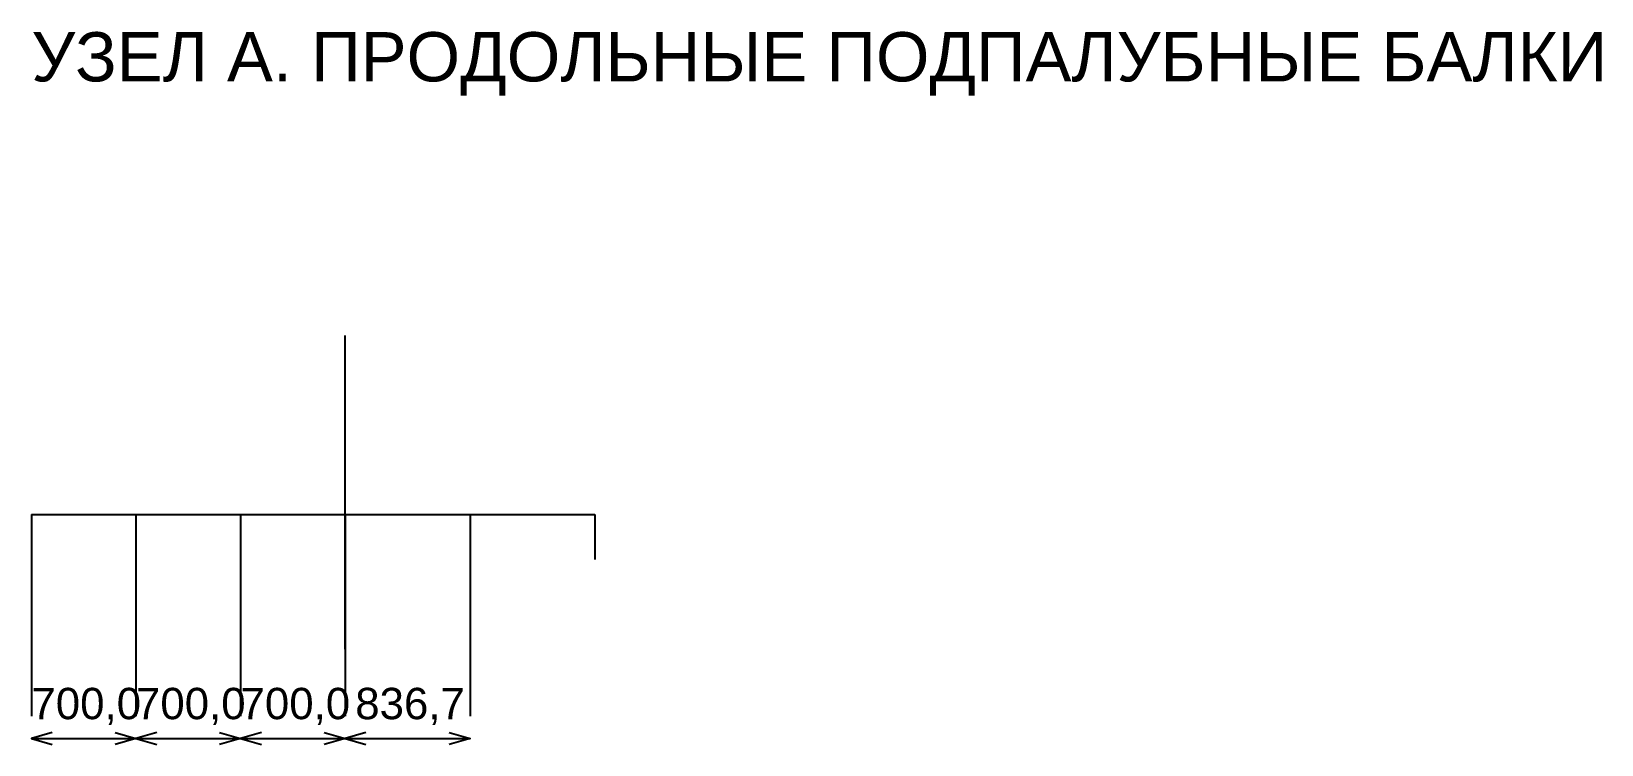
# Model space of a CAD drawing. Header units: millimetres. Extents: x -5500 to 169650, y -17240 to 192034.
# Drawn here: x 0 to 10512, y 74460 to 79235 of the extents above; entities that cross this region are included whole.
import ezdxf

# ---------------------------------------------------------------- set-up
doc = ezdxf.new("R2010")
doc.units = ezdxf.units.MM
for name, color, linetype in [('ARR_DETAIL_DIM', 2, 'Continuous'), ('ARR_DETAIL_HULL', 4, 'Continuous'), ('ARR_DETAIL_MEMBER', 4, 'Continuous'), ('ARR_DETAIL_TEXT', 7, 'Continuous')]:
    doc.layers.add(name, color=color, linetype=linetype)
doc.styles.add('RU', font='arial.ttf')

msp = doc.modelspace()

# ---------------------------------------------------------------- texts
at = {"layer": 'ARR_DETAIL_DIM', "style": 'RU'}
for s, p in [('700,0', (0, 74630)), ('700,0', (700, 74630)), ('700,0', (1400, 74630)), ('836,7', (2168, 74630))]:
    msp.add_text(s, height=210, dxfattribs=at).set_placement(p)
at = {"layer": 'ARR_DETAIL_TEXT', "style": 'RU'}
msp.add_text('УЗЕЛ А. ПРОДОЛЬНЫЕ ПОДПАЛУБНЫЕ БАЛКИ', height=330, dxfattribs=at).set_placement((0, 78900))

# ---------------------------------------------------------------- linework, layer by layer
at = {"layer": 'ARR_DETAIL_DIM'}
for p, q in [((0, 76000), (0, 74650)), ((700, 76000), (700, 74650)), ((700, 76000), (700, 74650)), ((1400, 76000), (1400, 74650)), ((1400, 76000), (1400, 74650)), ((2100, 76000), (2100, 74650)), ((2100, 76000), (2100, 74650)), ((2937, 76000), (2937, 74650)), ((0, 74500), (700, 74500)), ((700, 74500), (1400, 74500)), ((1400, 74500), (2100, 74500)), ((2100, 74500), (2937, 74500))]:
    msp.add_line(p, q, dxfattribs=at)
for points in [[(140, 74540), (0, 74500), (140, 74460)], [(560, 74540), (700, 74500), (560, 74460)], [(840, 74540), (700, 74500), (840, 74460)], [(1260, 74540), (1400, 74500), (1260, 74460)], [(1540, 74540), (1400, 74500), (1540, 74460)], [(1960, 74540), (2100, 74500), (1960, 74460)], [(2240, 74540), (2100, 74500), (2240, 74460)], [(2797, 74540), (2937, 74500), (2797, 74460)]]:
    msp.add_lwpolyline(points, dxfattribs=at)
at = {"layer": 'ARR_DETAIL_HULL'}
for p, q in [((2100, 75100), (2100, 77200)), ((0, 76000), (3773, 76000))]:
    msp.add_line(p, q, dxfattribs=at)
at = {"layer": 'ARR_DETAIL_MEMBER'}
for p, q in [((700, 76000), (700, 75700)), ((1400, 76000), (1400, 75700)), ((2937, 76000), (2937, 75700)), ((3773, 76000), (3773, 75700))]:
    msp.add_line(p, q, dxfattribs=at)

msp.set_redraw_order([(e.dxf.handle, doc.entitydb.next_handle()) for e in msp.query("TEXT MTEXT ATTDEF DIMENSION ARC_DIMENSION")])  # texts and dimensions are drawn at this point

doc.saveas('drawing.dxf')
